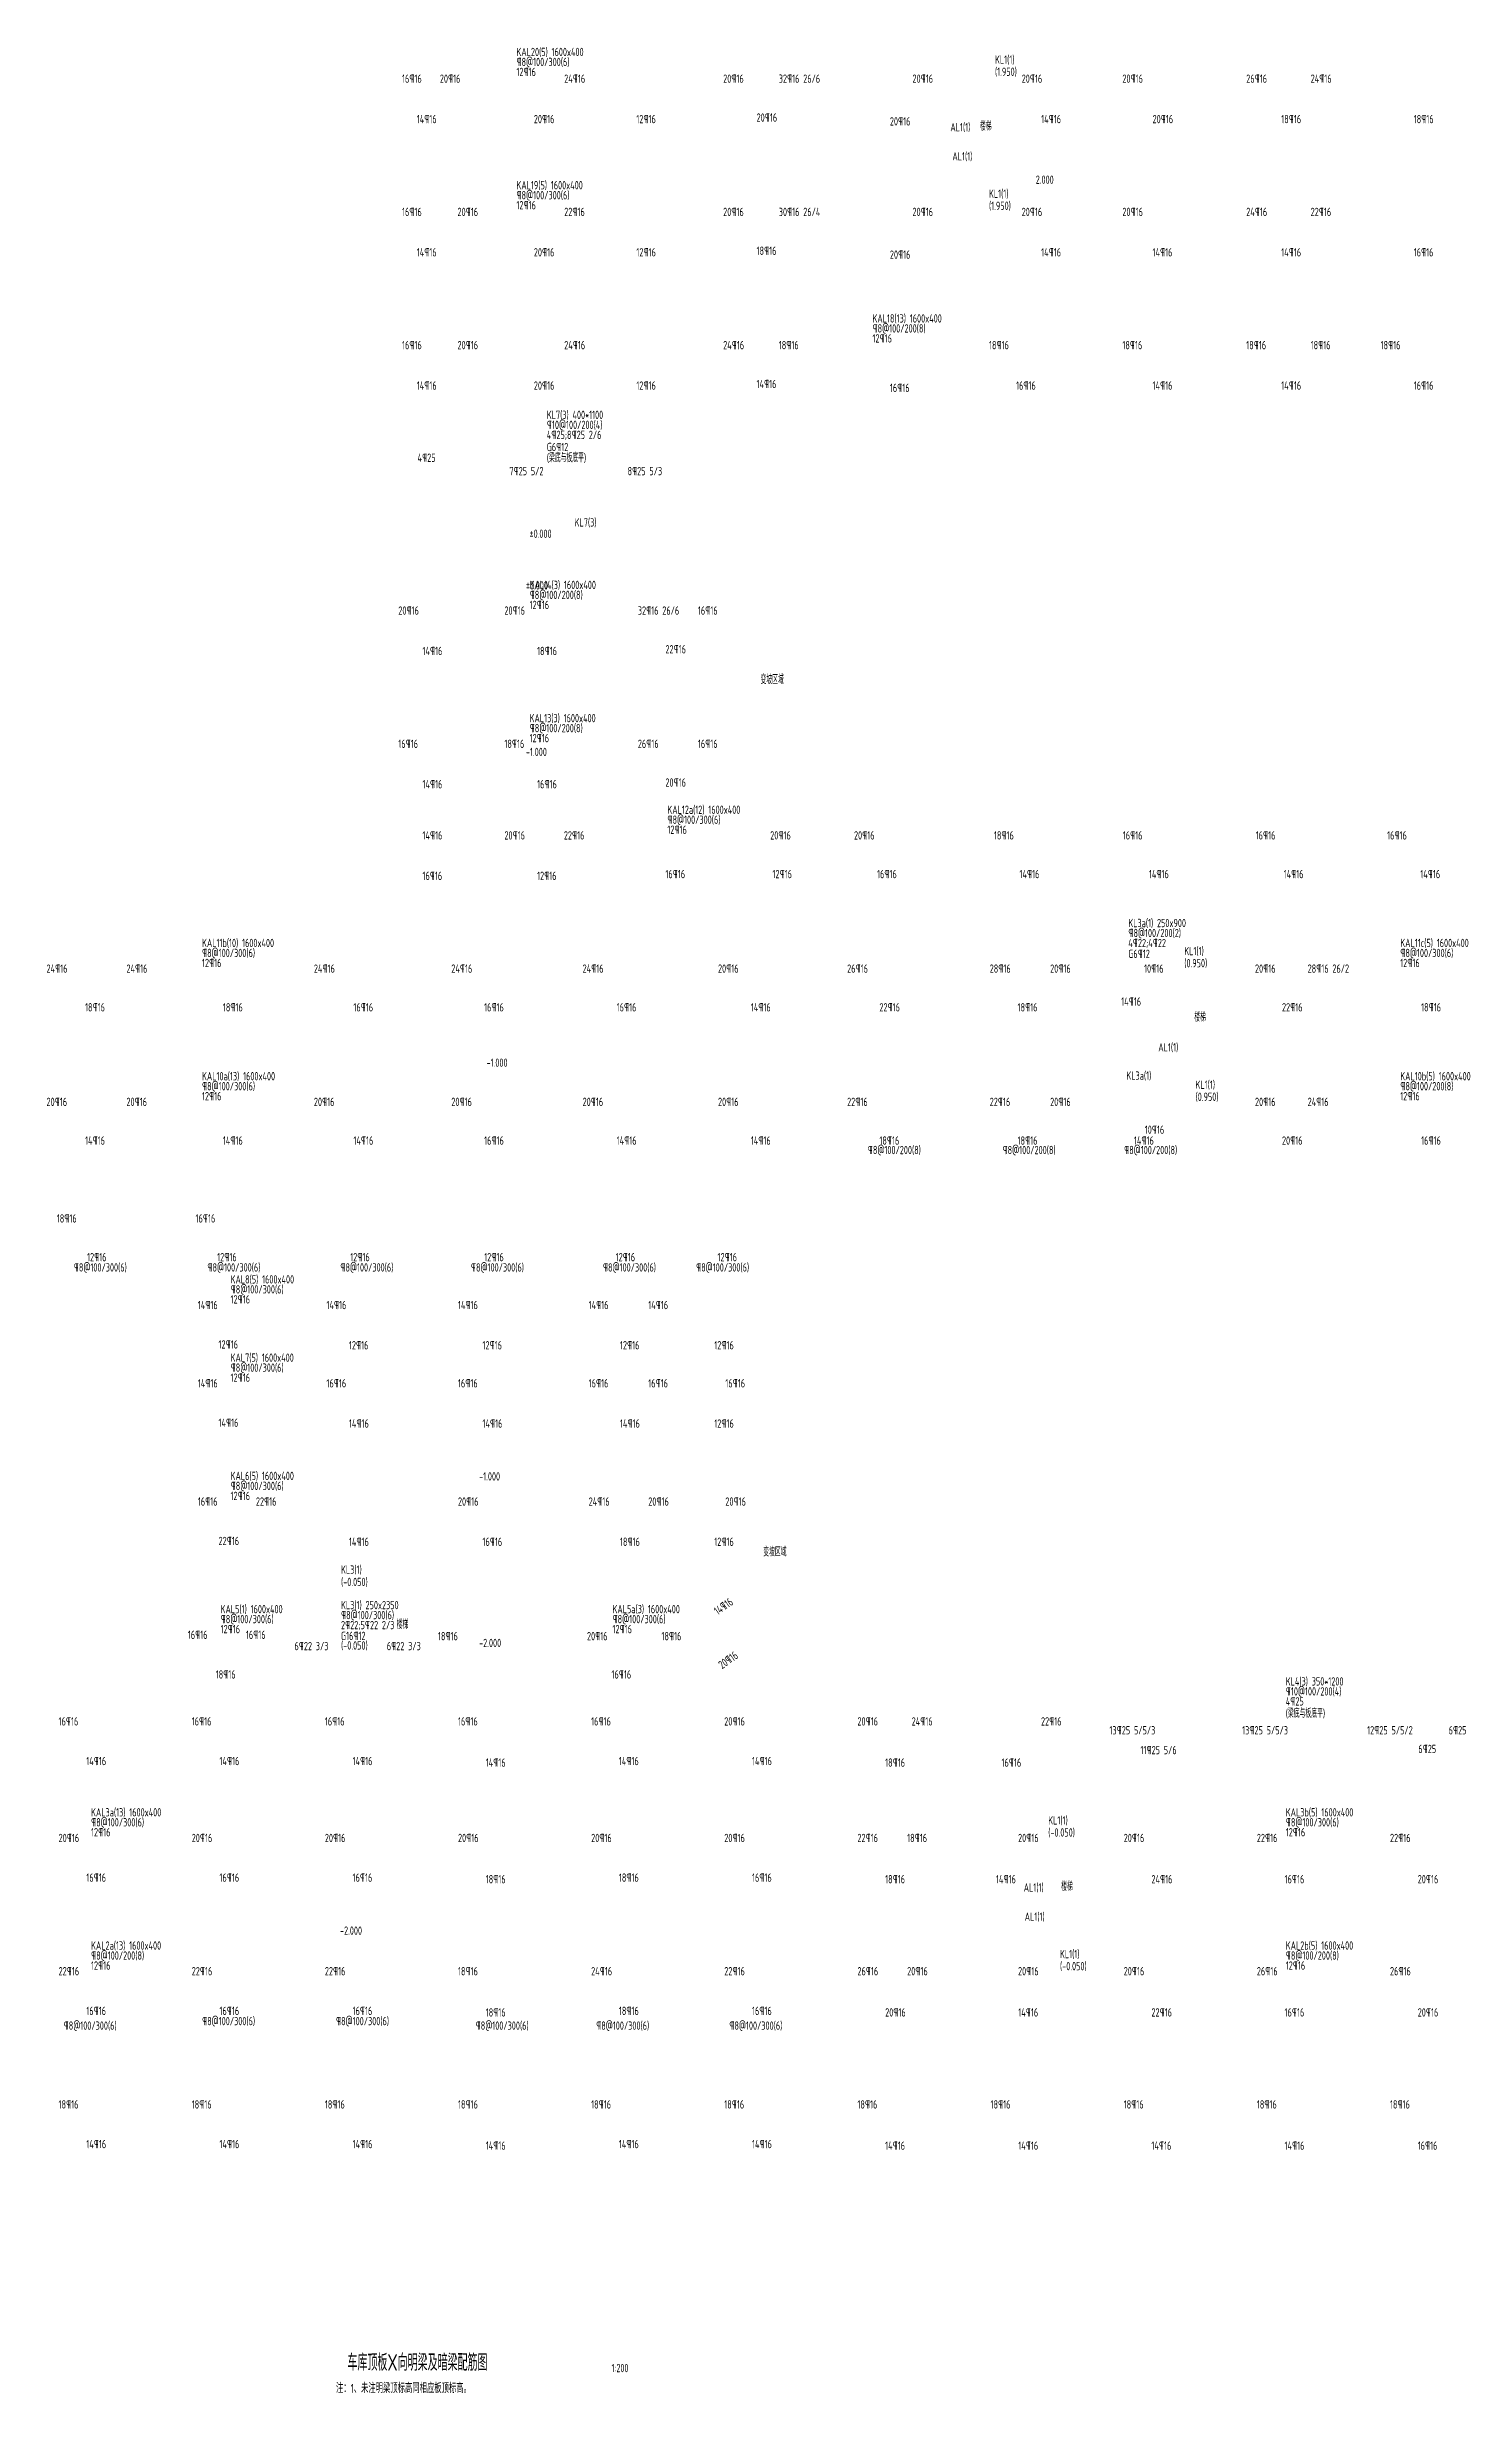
# Model space of a CAD drawing. Extents: x 2468086 to 6957054, y -3413633 to -667223.
# Drawn here: x 5500965 to 5586061, y -1605707 to -1464831 of the extents above; entities that cross this region are included whole.
import ezdxf

# ---------------------------------------------------------------- set-up
doc = ezdxf.new("R2010")
doc.units = 0
doc.header["$LTSCALE"] = 100
doc.header["$MEASUREMENT"] = 0
doc.layers.get('0').update_dxf_attribs({"linetype": 'CONTINUOUS'})
for name, color, linetype in [('垂直标注', 2, 'CONTINUOUS'), ('垂直钢筋', 7, 'CONTINUOUS'), ('水平标注', 2, 'CONTINUOUS'), ('水平钢筋', 7, 'CONTINUOUS'), ('轴线__尺寸数字', 7, 'CONTINUOUS')]:
    doc.layers.add(name, color=color, linetype=linetype)
doc.styles.add('GB', font='gbxwxt.shx', dxfattribs={"width": 0.7, "height": 500, "bigfont": 'gbhzfs.shx'})
doc.styles.get("Standard").update_dxf_attribs({"font": 'gbxwxt.shx', "width": 0.8, "bigfont": 'gbhzfs.shx'})

msp = doc.modelspace()

# ---------------------------------------------------------------- texts
at = {"style": 'GB', "width": 0.7}
for s, p in [('楼梯', (5557029.4, -1469854.3)), ('2.000', (5560380.2, -1473052.3)), ('%%p0.000', (5529966.3, -1494312)), ('%%p0.000', (5529750, -1497414.9)), ('变坡区域', (5543843.6, -1503081.5)), ('-1.000', (5529750, -1507414.9)), ('楼梯', (5569907.9, -1523354.3)), ('-1.000', (5527386.9, -1526071.5)), ('-1.000', (5526937.2, -1550914.9)), ('变坡区域', (5544007.1, -1555463)), ('楼梯', (5521981.1, -1559817.7)), ('-2.000', (5526937.2, -1560914.9)), ('楼梯', (5561907.9, -1575554.1)), ('-2.000', (5518577.5, -1578188.3))]:
    msp.add_text(s, height=500, dxfattribs=at).set_placement(p)
at = {"ltscale": 0.1, "style": 'GB', "width": 0.8}
for s, height, p in [('1:200', 500, (5534897.2, -1604453.5)), ('注：1、未注明梁顶标高同相应板顶标高。', 550, (5518335, -1605702.2))]:
    msp.add_text(s, height=height, dxfattribs=at).set_placement(p)
at = {"layer": '垂直标注', "width": 0.7}
for s, p in [('(1.950)', (5557933.1, -1466571)), ('KL1(1)', (5557933.1, -1465843.8)), ('KL1(1)', (5557573.1, -1473893.8)), ('(1.950)', (5557573.1, -1474621)), ('KL3a(1) 250x900', (5565944.2, -1517685.8)), ('¶8@100/200(2)', (5565944.2, -1518285.8)), ('4¶22;4¶22 ', (5565944.2, -1518885.8)), ('G6¶12', (5565944.2, -1519536)), ('(0.950)', (5569306.9, -1520096)), ('KL1(1)', (5569306.9, -1519368.8)), ('KL3a(1) ', (5565828.3, -1526849.4)), ('KL1(1)', (5569983.3, -1527393.8)), ('(0.950)', (5569983.3, -1528121)), ('KL3(1)', (5518638.2, -1556510)), ('(-0.050)', (5518638.2, -1557251.6)), ('¶8@100/300(6)', (5518638.2, -1559240.9)), ('2¶22;5¶22 2/3', (5518638.2, -1559840.9)), ('KL3(1) 250x2350', (5518638.2, -1558640.9)), ('(-0.050)', (5518638.2, -1561064.9)), ('G16¶12', (5518638.2, -1560491)), ('(-0.050)', (5561132.7, -1572295.8)), ('KL1(1)', (5561132.7, -1571568.6)), ('KL1(1)', (5561837.9, -1579593.6)), ('(-0.050)', (5561837.9, -1580320.8))]:
    msp.add_text(s, height=500, dxfattribs=at).set_placement(p)
at = {"layer": '垂直钢筋', "width": 0.7}
for p in [(5515841.4, -1561103.2), (5521390.9, -1561103.2)]:
    msp.add_text('6¶22 3/3', height=500, dxfattribs=at).set_placement(p)
at = {"layer": '水平标注', "width": 0.7}
for s, p in [('KAL20(5) 1600x400', (5529178.1, -1465383.6)), ('12¶16', (5529178.1, -1466583.6)), ('¶8@100/300(6)', (5529178.1, -1465983.6)), ('AL1(1)', (5555253.1, -1469898.9)), ('AL1(1)', (5555373.7, -1471648.9)), ('¶8@100/300(6)', (5529178.1, -1473983.6)), ('KAL19(5) 1600x400', (5529178.1, -1473383.6)), ('12¶16', (5529178.1, -1474583.6)), ('¶8@100/200(8)', (5550571.8, -1481983.6)), ('KAL18(13) 1600x400', (5550571.8, -1481383.6)), ('12¶16', (5550571.8, -1482583.6)), ('¶10@100/200(4)', (5531003.3, -1487773.6)), ('KL7(3) 400*1100', (5531003.3, -1487173.6)), ('4¶25;8¶25 2/6', (5531003.3, -1488373.6)), ('G6¶12', (5531003.3, -1489104.2)), ('(梁底与板底平)', (5531003.3, -1489764.6)), ('KL7(3)', (5532672.4, -1493630.5)), ('¶8@100/200(8)', (5529970.5, -1497983.6)), ('KAL14(3) 1600x400', (5529970.5, -1497383.6)), ('12¶16', (5529970.5, -1498583.6)), ('¶8@100/200(8)', (5529970.5, -1505983.6)), ('KAL13(3) 1600x400', (5529970.5, -1505383.6)), ('12¶16', (5529970.5, -1506583.6)), ('12¶16', (5538248.5, -1512083.6)), ('¶8@100/300(6)', (5538248.5, -1511483.6)), ('KAL12a(12) 1600x400', (5538248.5, -1510883.6)), ('KAL11b(10) 1600x400', (5510285.2, -1518883.6)), ('KAL11c(5) 1600x400', (5582285.2, -1518883.6)), ('12¶16', (5510285.2, -1520083.6)), ('¶8@100/300(6)', (5510285.2, -1519483.6)), ('12¶16', (5582285.2, -1520083.6)), ('¶8@100/300(6)', (5582285.2, -1519483.6)), ('AL1(1)', (5567746.7, -1525148.9)), ('¶8@100/300(6)', (5510285.2, -1527483.6)), ('KAL10a(13) 1600x400', (5510285.2, -1526883.6)), ('¶8@100/200(8)', (5582285.2, -1527483.6)), ('KAL10b(5) 1600x400', (5582285.2, -1526883.6)), ('12¶16', (5510285.2, -1528083.6)), ('12¶16', (5582285.2, -1528083.6)), ('¶8@100/300(6)', (5512003.3, -1539683.6)), ('KAL8(5) 1600x400', (5512003.3, -1539083.6)), ('12¶16', (5512003.3, -1540283.6)), ('¶8@100/300(6)', (5512003.3, -1544383.6)), ('KAL7(5) 1600x400', (5512003.3, -1543783.6)), ('12¶16', (5512003.3, -1544983.6)), ('¶8@100/300(6)', (5512003.3, -1551483.6)), ('KAL6(5) 1600x400', (5512003.3, -1550883.6)), ('12¶16', (5512003.3, -1552083.6)), ('¶8@100/300(6)', (5511403.3, -1559483.6)), ('KAL5(1) 1600x400', (5511403.3, -1558883.6)), ('¶8@100/300(6)', (5534950.3, -1559483.6)), ('KAL5a(3) 1600x400', (5534950.3, -1558883.6)), ('12¶16', (5511403.3, -1560083.6)), ('12¶16', (5534950.3, -1560083.6)), ('¶10@100/200(4)', (5575404.2, -1563823)), ('KL4(3) 350*1200', (5575404.2, -1563223)), ('4¶25', (5575404.2, -1564423)), ('(梁底与板底平)', (5575404.2, -1565153.6)), ('KAL3a(13) 1600x400', (5503617.8, -1571083.3)), ('KAL3b(5) 1600x400', (5575404.2, -1571083.3)), ('12¶16', (5503617.8, -1572283.3)), ('¶8@100/300(6)', (5503617.8, -1571683.3)), ('12¶16', (5575404.2, -1572283.3)), ('¶8@100/300(6)', (5575404.2, -1571683.3)), ('AL1(1)', (5559659.1, -1575598.6)), ('AL1(1)', (5559719.5, -1577348.6)), ('¶8@100/200(8)', (5503617.8, -1579683.3)), ('KAL2a(13) 1600x400', (5503617.8, -1579083.3)), ('¶8@100/200(8)', (5575404.2, -1579683.3)), ('KAL2b(5) 1600x400', (5575404.2, -1579083.3)), ('12¶16', (5503617.8, -1580283.3)), ('12¶16', (5575404.2, -1580283.3))]:
    msp.add_text(s, height=500, dxfattribs=at).set_placement(p)
at = {"layer": '水平钢筋', "width": 0.7}
for s, height, p in [('16¶16', 500, (5522305, -1466986.8)), ('20¶16', 500, (5524577.9, -1466986.8)), ('24¶16', 500, (5532051, -1466986.8)), ('20¶16', 500, (5541601.8, -1466986.8)), ('32¶16 26/6', 500, (5544943, -1466986.8)), ('20¶16', 500, (5552976.2, -1466986.8)), ('20¶16', 500, (5559538.1, -1466986.8)), ('20¶16', 500, (5565588.3, -1466986.8)), ('26¶16', 500, (5573030.6, -1466986.8)), ('24¶16', 500, (5576901.4, -1466986.8)), ('14¶16', 500, (5523190.6, -1469414.2)), ('20¶16', 500, (5530225.5, -1469414.2)), ('12¶16', 500, (5536385.6, -1469414.3)), ('20¶16', 500, (5543608.9, -1469320.8)), ('20¶16', 500, (5551618, -1469551.9)), ('14¶16', 500, (5560709.5, -1469414.2)), ('20¶16', 500, (5567402.2, -1469414.2)), ('18¶16', 500, (5575134.3, -1469414.2)), ('18¶16', 500, (5583095.4, -1469414.2)), ('16¶16', 500, (5522305, -1474986.8)), ('20¶16', 500, (5525638.6, -1474986.8)), ('22¶16', 500, (5532051, -1474986.8)), ('20¶16', 500, (5541601.8, -1474986.8)), ('30¶16 26/4', 500, (5544943, -1474986.8)), ('20¶16', 500, (5552976.2, -1474986.8)), ('20¶16', 500, (5559538.1, -1474986.8)), ('20¶16', 500, (5565588.3, -1474986.8)), ('24¶16', 500, (5573030.6, -1474986.8)), ('22¶16', 500, (5576901.4, -1474986.8)), ('14¶16', 500, (5523190.6, -1477414.2)), ('20¶16', 500, (5530225.5, -1477414.2)), ('12¶16', 500, (5536385.6, -1477414.3)), ('18¶16', 500, (5543608.9, -1477320.8)), ('20¶16', 500, (5551618, -1477551.9)), ('14¶16', 500, (5560709.5, -1477414.3)), ('14¶16', 500, (5567402.2, -1477414.3)), ('14¶16', 500, (5575134.3, -1477414.3)), ('16¶16', 500, (5583095.4, -1477414.3)), ('16¶16', 500, (5522305.2, -1482986.7)), ('20¶16', 500, (5525638.8, -1482986.7)), ('24¶16', 500, (5532051.2, -1482986.7)), ('24¶16', 500, (5541601.9, -1482986.8)), ('18¶16', 500, (5544943.1, -1482986.8)), ('18¶16', 500, (5557573.7, -1482986.8)), ('18¶16', 500, (5565588.4, -1482986.8)), ('18¶16', 500, (5573030.8, -1482986.8)), ('18¶16', 500, (5576901.6, -1482986.8)), ('18¶16', 500, (5581103.2, -1482986.8)), ('14¶16', 500, (5543609, -1485320.8)), ('14¶16', 500, (5523190.8, -1485414.2)), ('20¶16', 500, (5530225.7, -1485414.2)), ('12¶16', 500, (5536385.7, -1485414.3)), ('16¶16', 500, (5551618.2, -1485551.9)), ('16¶16', 500, (5559198.9, -1485414.3)), ('14¶16', 500, (5567402.4, -1485414.3)), ('14¶16', 500, (5575134.5, -1485414.3)), ('16¶16', 500, (5583095.5, -1485414.3)), ('4¶25', 500, (5523240.9, -1489746.6)), ('7¶25 5/2', 500, (5528754.9, -1490551.7)), ('8¶25 5/3', 500, (5535857, -1490551.7)), ('20¶16', 500, (5522081.8, -1498924.4)), ('20¶16', 500, (5528456.4, -1498924.4)), ('32¶16 26/6', 500, (5536474.7, -1498924.4)), ('16¶16', 500, (5540083.1, -1498924.4)), ('14¶16', 500, (5523534.4, -1501351.9)), ('18¶16', 500, (5530420.6, -1501351.9)), ('22¶16', 500, (5538131.1, -1501248.4)), ('16¶16', 500, (5522081.8, -1506924.4)), ('18¶16', 500, (5528456.4, -1506924.4)), ('26¶16', 500, (5536474.8, -1506924.4)), ('16¶16', 500, (5540083.2, -1506924.4)), ('20¶16', 500, (5538131.2, -1509248.4)), ('14¶16', 500, (5523534.4, -1509351.9)), ('16¶16', 500, (5530420.7, -1509351.9)), ('14¶16', 500, (5523534.4, -1512424.4)), ('20¶16', 500, (5528456.4, -1512424.4)), ('22¶16', 500, (5532029.1, -1512424.4)), ('20¶16', 500, (5544428.6, -1512424.4)), ('20¶16', 500, (5549462.6, -1512424.4)), ('18¶16', 500, (5557870.2, -1512424.4)), ('16¶16', 500, (5565612.5, -1512424.4)), ('16¶16', 500, (5573600.3, -1512424.4)), ('16¶16', 500, (5581496.9, -1512424.4)), ('16¶16', 500, (5523534.4, -1514851.9)), ('12¶16', 500, (5530420.7, -1514851.9)), ('16¶16', 500, (5538131.2, -1514748.4)), ('12¶16', 500, (5544564.7, -1514748.4)), ('16¶16', 500, (5550848.4, -1514748.4)), ('14¶16', 500, (5559407.6, -1514748.4)), ('14¶16', 500, (5567183.4, -1514748.4)), ('14¶16', 500, (5575279.5, -1514748.4)), ('14¶16', 500, (5583490.1, -1514748.4)), ('24¶16', 500, (5500944, -1520424.4)), ('24¶16', 500, (5505746.3, -1520424.4)), ('24¶16', 500, (5517008.5, -1520424.4)), ('24¶16', 500, (5525267.6, -1520424.4)), ('24¶16', 500, (5533154.6, -1520424.4)), ('20¶16', 500, (5541291.1, -1520424.4)), ('26¶16', 500, (5549050.9, -1520424.4)), ('28¶16', 500, (5557616.7, -1520424.4)), ('20¶16', 500, (5561247.1, -1520424.4)), ('10¶16', 500, (5566892.3, -1520424.4)), ('20¶16', 500, (5573557.1, -1520424.4)), ('28¶16 26/2', 500, (5576719.5, -1520424.4)), ('18¶16', 500, (5503259.5, -1522748.4)), ('18¶16', 500, (5511538.9, -1522748.4)), ('16¶16', 500, (5519385, -1522748.4)), ('16¶16', 500, (5527236.9, -1522748.4)), ('16¶16', 500, (5535203.6, -1522748.4)), ('14¶16', 500, (5543263.3, -1522748.4)), ('22¶16', 500, (5550987.5, -1522748.4)), ('18¶16', 500, (5559292.6, -1522748.4)), ('14¶16', 500, (5565518.1, -1522403.5)), ('22¶16', 500, (5575179, -1522748.4)), ('18¶16', 500, (5583538.9, -1522748.4)), ('20¶16', 500, (5500944, -1528424.4)), ('20¶16', 500, (5505746.3, -1528424.4)), ('20¶16', 500, (5517008.5, -1528424.4)), ('20¶16', 500, (5525267.6, -1528424.4)), ('20¶16', 500, (5533154.6, -1528424.4)), ('20¶16', 500, (5541291.1, -1528424.4)), ('22¶16', 500, (5549050.9, -1528424.4)), ('22¶16', 500, (5557616.7, -1528424.4)), ('20¶16', 500, (5561247.1, -1528424.4)), ('20¶16', 500, (5573557.1, -1528424.4)), ('24¶16', 500, (5576719.5, -1528424.4)), ('10¶16', 500, (5566933.9, -1530095.6)), ('14¶16', 500, (5503259.5, -1530748.4)), ('14¶16', 500, (5511538.9, -1530748.4)), ('14¶16', 500, (5519385, -1530748.4)), ('16¶16', 500, (5527236.9, -1530748.4)), ('14¶16', 500, (5535203.6, -1530748.4)), ('14¶16', 500, (5543263.3, -1530748.4)), ('¶8@100/200(8)', 499.999, (5550287.5, -1531316.6)), ('18¶16', 500, (5550987.5, -1530748.4)), ('¶8@100/200(8)', 499.999, (5558383.7, -1531316.6)), ('18¶16', 500, (5559292.6, -1530748.4)), ('¶8@100/200(8)', 499.999, (5565689.5, -1531316.6)), ('14¶16', 500, (5566284, -1530748.4)), ('20¶16', 500, (5575179, -1530748.4)), ('16¶16', 500, (5583538.9, -1530748.4)), ('18¶16', 500, (5501561.2, -1535424.4)), ('16¶16', 500, (5509899.6, -1535424.4)), ('¶8@100/300(6)', 499.999, (5502576.9, -1538366.1)), ('12¶16', 500, (5503380.8, -1537748.4)), ('¶8@100/300(6)', 499.999, (5510607.6, -1538366.1)), ('12¶16', 500, (5511200.3, -1537748.4)), ('¶8@100/300(6)', 499.999, (5518596.4, -1538366.1)), ('12¶16', 500, (5519195, -1537748.4)), ('¶8@100/300(6)', 499.999, (5526441.7, -1538366.1)), ('12¶16', 500, (5527247.5, -1537748.4)), ('¶8@100/300(6)', 499.999, (5534373.8, -1538366.1)), ('12¶16', 500, (5535139.5, -1537748.4)), ('¶8@100/300(6)', 499.999, (5539971.8, -1538366.1)), ('12¶16', 500, (5541264.7, -1537748.4)), ('14¶16', 500, (5510035, -1540624.4)), ('14¶16', 500, (5517764.7, -1540624.4)), ('14¶16', 500, (5525665.7, -1540624.4)), ('14¶16', 500, (5533518.6, -1540624.4)), ('14¶16', 500, (5537101, -1540624.4)), ('12¶16', 500, (5511279.7, -1542990.3)), ('12¶16', 500, (5519115, -1543039.9)), ('12¶16', 500, (5527139.4, -1543039.9)), ('12¶16', 500, (5535400.5, -1543039.9)), ('12¶16', 500, (5541069.3, -1543039.9)), ('14¶16', 500, (5510035, -1545324.4)), ('16¶16', 500, (5517764.7, -1545324.4)), ('16¶16', 500, (5525665.7, -1545324.4)), ('16¶16', 500, (5533518.6, -1545324.4)), ('16¶16', 500, (5537101, -1545324.4)), ('16¶16', 500, (5541732.7, -1545324.4)), ('14¶16', 500, (5511279.7, -1547690.3)), ('14¶16', 500, (5519115, -1547739.9)), ('14¶16', 500, (5527139.4, -1547739.9)), ('14¶16', 500, (5535400.5, -1547739.9)), ('12¶16', 500, (5541069.3, -1547739.9)), ('16¶16', 500, (5510035, -1552424.4)), ('22¶16', 500, (5513524.3, -1552424.4)), ('20¶16', 500, (5525665.7, -1552424.4)), ('24¶16', 500, (5533518.6, -1552424.4)), ('20¶16', 500, (5537101, -1552424.4)), ('20¶16', 500, (5541732.7, -1552424.4)), ('22¶16', 500, (5511279.7, -1554790.3)), ('14¶16', 500, (5519115, -1554839.9)), ('16¶16', 500, (5527139.4, -1554839.9)), ('18¶16', 500, (5535400.5, -1554839.9)), ('12¶16', 500, (5541069.3, -1554839.9)), ('16¶16', 500, (5509435, -1560424.4)), ('16¶16', 500, (5512924.3, -1560424.4)), ('18¶16', 500, (5524462.9, -1560507.1)), ('20¶16', 500, (5533418.9, -1560507.1)), ('18¶16', 500, (5537892.2, -1560507.1)), ('18¶16', 500, (5511110, -1562806)), ('16¶16', 500, (5534890.7, -1562806)), ('16¶16', 500, (5501668.6, -1565624.2)), ('16¶16', 500, (5509668.6, -1565624.2)), ('16¶16', 500, (5517668.6, -1565624.2)), ('16¶16', 500, (5525668.6, -1565624.2)), ('16¶16', 500, (5533668.6, -1565624.2)), ('20¶16', 500, (5541668.6, -1565624.2)), ('20¶16', 500, (5549668.6, -1565624.2)), ('24¶16', 500, (5552926.7, -1565624.2)), ('22¶16', 500, (5560699, -1565624.2)), ('13¶25 5/5/3', 499.999, (5564813.6, -1566156.5)), ('13¶25 5/5/3', 499.999, (5572786.9, -1566156.5)), ('12¶25 5/5/2', 499.999, (5580296.2, -1566156.5)), ('6¶25', 500, (5585192.9, -1566156.5)), ('14¶16', 500, (5503334.7, -1568005.7)), ('14¶16', 500, (5511334.7, -1568005.7)), ('14¶16', 500, (5519334.7, -1568005.7)), ('14¶16', 500, (5527334.7, -1568099.8)), ('14¶16', 500, (5535334.7, -1568005.7)), ('14¶16', 500, (5543334.7, -1568005.7)), ('18¶16', 500, (5551334.7, -1568099.8)), ('16¶16', 500, (5558326.1, -1568099.8)), ('11¶25 5/6', 500, (5566677.4, -1567348.1)), ('6¶25', 500, (5583369.8, -1567277.4)), ('20¶16', 500, (5501668.6, -1572624.2)), ('20¶16', 500, (5509668.6, -1572624.2)), ('20¶16', 500, (5517668.6, -1572624.2)), ('20¶16', 500, (5525668.6, -1572624.2)), ('20¶16', 500, (5533668.6, -1572624.2)), ('20¶16', 500, (5541668.6, -1572624.2)), ('22¶16', 500, (5549668.6, -1572624.2)), ('18¶16', 500, (5552656.9, -1572624.2)), ('20¶16', 500, (5559319.2, -1572624.2)), ('20¶16', 500, (5565668.6, -1572624.2)), ('22¶16', 500, (5573668.6, -1572624.2)), ('22¶16', 500, (5581668.6, -1572624.2)), ('16¶16', 500, (5503334.7, -1575005.7)), ('16¶16', 500, (5511334.7, -1575005.7)), ('16¶16', 500, (5519334.7, -1575005.7)), ('18¶16', 500, (5527334.7, -1575099.8)), ('18¶16', 500, (5535334.7, -1575005.7)), ('16¶16', 500, (5543334.7, -1575005.7)), ('18¶16', 500, (5551334.7, -1575099.8)), ('14¶16', 500, (5557993.9, -1575099.8)), ('24¶16', 500, (5567334.7, -1575099.8)), ('16¶16', 500, (5575334.7, -1575099.8)), ('20¶16', 500, (5583334.7, -1575099.8)), ('22¶16', 500, (5501668.6, -1580624.2)), ('22¶16', 500, (5509668.6, -1580624.2)), ('22¶16', 500, (5517668.6, -1580624.2)), ('18¶16', 500, (5525668.6, -1580624.2)), ('24¶16', 500, (5533668.6, -1580624.2)), ('22¶16', 500, (5541668.6, -1580624.2)), ('26¶16', 500, (5549668.6, -1580624.2)), ('20¶16', 500, (5552656.9, -1580624.2)), ('20¶16', 500, (5559319.2, -1580624.2)), ('20¶16', 500, (5565668.6, -1580624.2)), ('26¶16', 500, (5573668.6, -1580624.2)), ('26¶16', 500, (5581668.6, -1580624.2)), ('¶8@100/300(6)', 500, (5501968.4, -1583891.6)), ('16¶16', 500, (5503334.7, -1583005.7)), ('¶8@100/300(6)', 500, (5510287.7, -1583620.6)), ('16¶16', 500, (5511334.7, -1583005.7)), ('¶8@100/300(6)', 500, (5518335.3, -1583620.6)), ('16¶16', 500, (5519334.7, -1583005.7)), ('¶8@100/300(6)', 500, (5526724.4, -1583891.6)), ('18¶16', 500, (5527334.7, -1583099.8)), ('¶8@100/300(6)', 500, (5533968.4, -1583891.6)), ('18¶16', 500, (5535334.7, -1583005.7)), ('¶8@100/300(6)', 500, (5541968.4, -1583891.6)), ('16¶16', 500, (5543334.7, -1583005.7)), ('20¶16', 500, (5551334.7, -1583099.8)), ('14¶16', 500, (5559334.7, -1583099.8)), ('22¶16', 500, (5567334.7, -1583099.8)), ('16¶16', 500, (5575334.7, -1583099.8)), ('20¶16', 500, (5583334.7, -1583099.8)), ('18¶16', 500, (5501668.6, -1588624.2)), ('18¶16', 500, (5509668.6, -1588624.2)), ('18¶16', 500, (5517668.6, -1588624.2)), ('18¶16', 500, (5525668.6, -1588624.2)), ('18¶16', 500, (5533668.6, -1588624.2)), ('18¶16', 500, (5541668.6, -1588624.2)), ('18¶16', 500, (5549668.6, -1588624.2)), ('18¶16', 500, (5557668.6, -1588624.2)), ('18¶16', 500, (5565668.6, -1588624.2)), ('18¶16', 500, (5573668.6, -1588624.2)), ('18¶16', 500, (5581668.6, -1588624.2)), ('14¶16', 500, (5503334.7, -1591005.7)), ('14¶16', 500, (5511334.7, -1591005.7)), ('14¶16', 500, (5519334.7, -1591005.7)), ('14¶16', 500, (5527334.7, -1591099.8)), ('14¶16', 500, (5535334.7, -1591005.7)), ('14¶16', 500, (5543334.7, -1591005.7)), ('14¶16', 500, (5543334.7, -1591005.7)), ('14¶16', 500, (5551334.7, -1591099.8)), ('14¶16', 500, (5559334.7, -1591099.8)), ('14¶16', 500, (5567334.7, -1591099.8)), ('14¶16', 500, (5575334.7, -1591099.8)), ('16¶16', 500, (5583334.7, -1591099.8))]:
    msp.add_text(s, height=height, dxfattribs=at).set_placement(p)
for s, p in [('14¶16', (5541276.9, -1559010.6)), ('20¶16', (5541541.7, -1562248.2))]:
    msp.add_text(s, height=500, rotation=35.314932, dxfattribs=at).set_placement(p)
at = {"layer": '轴线__尺寸数字', "style": 'GB', "width": 0.8}
msp.add_text('车库顶板X向明梁及暗梁配筋图', height=1000, dxfattribs=at).set_placement((5519027.3, -1604367.3))

doc.saveas('drawing.dxf')
